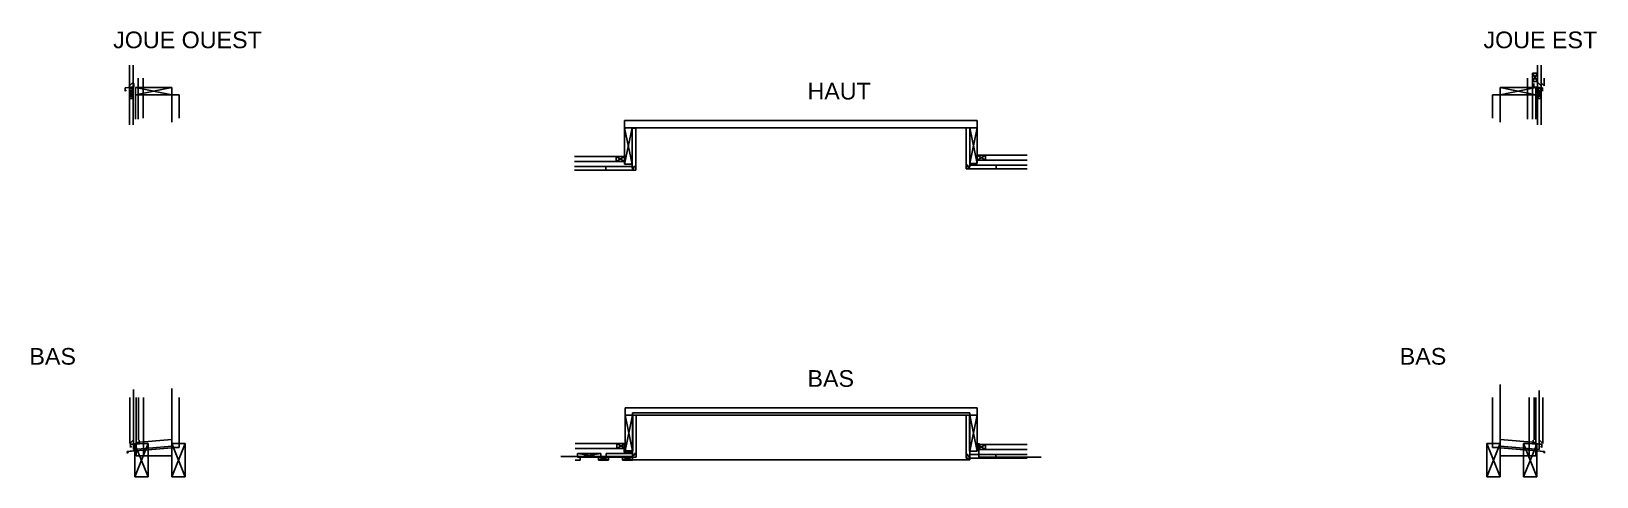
# Model space of a CAD drawing. Header units: millimetres. Extents: x -676 to 20580, y -6551 to 3008.
# Drawn here: x 11183 to 20580, y -5873 to -3199 of the extents above; entities that cross this region are included whole.
import ezdxf

# ---------------------------------------------------------------- set-up
doc = ezdxf.new("R2010")
doc.units = ezdxf.units.MM
doc.layers.get('0').update_dxf_attribs({"lineweight": 25, "true_color": 0xffffff})
for name, color, linetype, lineweight, true_color in [('0 ... Seuil', 178, 'Continuous', 25, 0x000000), ('Baie', 136, 'Continuous', 25, 0x008080), ('Bardage', 1, 'Continuous', 25, 0xff0000), ('Bardage ... Haut', 1, 'Continuous', 25, 0xff0000), ('FibreDeBois', 30, 'Continuous', 25, 0xff7f00), ('LarmierBasDeMur', 178, 'Continuous', 25, 0x000000), ('LisseBasse', 16, 'Continuous', 25, 0x800000), ('Montant Précadre', 16, 'Continuous', 25, 0x800000), ('Option Bois Brule', 1, 'Continuous', 25, 0xff0000), ('Option Bois Brule ... OptionRecalepinage', 1, 'Continuous', 25, 0xff0000), ('Option Bois Brule ... OptionRecalepinage ... Larmier', 178, 'Continuous', 25, 0x000000), ('Tasseaux', 16, 'Continuous', 25, 0x800000)]:
    doc.layers.add(name, color=color, linetype=linetype, lineweight=lineweight, true_color=true_color)
doc.styles.add('textstyle15', font='')
doc.styles.add('textstyle16', font='')
doc.styles.add('textstyle17', font='')
doc.styles.add('textstyle18', font='')
doc.styles.add('textstyle19', font='')
doc.styles.add('textstyle20', font='')
doc.styles.get('textstyle15').set_extended_font_data('Liberation Sans')
doc.styles.get('textstyle16').set_extended_font_data('Liberation Sans')
doc.styles.get('textstyle17').set_extended_font_data('Liberation Sans')
doc.styles.get('textstyle18').set_extended_font_data('Liberation Sans')
doc.styles.get('textstyle19').set_extended_font_data('Liberation Sans')
doc.styles.get('textstyle20').set_extended_font_data('Liberation Sans')

msp = doc.modelspace()

# ---------------------------------------------------------------- texts
at = {"char_height": 100, "attachment_point": 1}
for s, insert, style in [('JOUE OUEST', (11674.1, -3200), 'textstyle19'), ('JOUE EST', (19900, -3200), 'textstyle17'), ('HAUT', (15842.27, -3507.87), 'textstyle15'), ('BAS', (11171.51, -5100), 'textstyle20'), ('BAS', (19397.4, -5100), 'textstyle18'), ('BAS\\P', (15842.27, -5232.93), 'textstyle16')]:
    msp.add_mtext(s, dxfattribs=dict(at, insert=insert, style=style))

# ---------------------------------------------------------------- blocks, each defined once
blk = doc.blocks.new('SeuilBaie1_VueDessus')
at = {"layer": '0 ... Seuil'}
for p, q in [((-5, -282), (-5, 0)), ((2019, 0), (-5, 0)), ((2019, -282), (2019, 0)), ((2019, -15), (-5, -15)), ((-3.5, -229), (-3.5, -15)), ((2017.5, -230), (2017.5, -15)), ((-3.5, -229), (-5, -229)), ((2019, -230), (2017.5, -230)), ((-5, -282), (2019, -282))]:
    blk.add_line(p, q, dxfattribs=at)
blk = doc.blocks.new('LarmierHautBaie1_VueCoupe')
at = {"layer": 'Option Bois Brule ... OptionRecalepinage ... Larmier'}
for p, q in [((0, 0), (0, 21.4)), ((1.5, 21.4), (0, 21.4)), ((0, 0), (51.8, -4.5)), ((1.5, 1.4), (1.5, 21.4)), ((1.5, 1.4), (53.3, -3.2)), ((46.2, -16.1), (47.3, -15)), ((46.2, -16.1), (53.3, -23.2)), ((47.3, -15), (51.8, -19.5)), ((51.8, -19.5), (51.8, -4.5)), ((53.3, -23.2), (53.3, -3.2))]:
    blk.add_line(p, q, dxfattribs=at)
blk = doc.blocks.new('SeuilBaie1_VueCoupeOuest')
at = {"layer": '0 ... Seuil'}
for p, q in [((-1.5, 0), (-1.5, -15)), ((-1.5, 0), (0, 0)), ((0, 0), (0, -14.9)), ((-1.5, -14.9), (-24.7, -280.5)), ((-1.5, -14.9), (48.7, -14.9)), ((48.7, -14.9), (30, -228.9)), ((-26.8, -274.9), (-33.9, -282)), ((-25.7, -276), (-30.2, -280.5)), ((-24.7, -280.5), (-30.2, -280.5)), ((-25.7, -276), (-26.8, -274.9)), ((-18.7, -228.9), (-23.4, -282)), ((-20.2, -228.9), (30, -228.9)), ((-23.4, -282), (-33.9, -282))]:
    blk.add_line(p, q, dxfattribs=at)
blk = doc.blocks.new('SeuilBaie1_VueCoupeEst')
at = {"layer": '0 ... Seuil'}
for p, q in [((1, 0), (-0.5, 0)), ((1, -14.9), (-49.2, -14.9)), ((-49.2, -14.9), (-30.4, -229.9)), ((-0.5, 0), (-0.5, -14.9)), ((1, 0), (1, -15)), ((1, -14.9), (24.2, -280.5)), ((19.8, -229.9), (-30.4, -229.9)), ((18.3, -229.9), (22.9, -282)), ((24.2, -280.5), (29.7, -280.5)), ((25.2, -276), (26.3, -274.9)), ((25.2, -276), (29.7, -280.5)), ((26.3, -274.9), (33.4, -282)), ((22.9, -282), (33.4, -282))]:
    blk.add_line(p, q, dxfattribs=at)

# ---------------------------------------------------------------- linework, layer by layer
at = {"layer": 'Baie'}
for p, q in [((12070.9, -3580.63), (12025.9, -3580.63)), ((12025.9, -3580.63), (12025.9, -3726.63)), ((12070.9, -3580.63), (12070.9, -3720.54)), ((19955, -3580.63), (20000, -3580.63)), ((19955, -3580.63), (19955, -3720.54)), ((20000, -3580.63), (20000, -3726.63)), ((14744.37, -3779), (14744.37, -3734)), ((14744.37, -3734), (16861.37, -3734)), ((16861.37, -3779), (16861.37, -3734)), ((14744.37, -3779), (16861.37, -3779)), ((12025.9, -5697.63), (12025.9, -5397.63)), ((12070.9, -5697.63), (12070.9, -5397.63)), ((19955, -5697.63), (19955, -5397.63)), ((20000, -5697.63), (20000, -5397.63)), ((14746.87, -5504.05), (14746.87, -5459.05)), ((14746.87, -5459.05), (16860.87, -5459.05)), ((14746.87, -5504.05), (16860.87, -5504.05)), ((16860.87, -5504.05), (16860.87, -5459.05)), ((12070.9, -5697.63), (12025.9, -5697.63)), ((19955, -5697.63), (20000, -5697.63))]:
    msp.add_line(p, q, dxfattribs=at)
at = {"layer": 'Bardage'}
for p, q in [((11771.9, -3470), (11771.9, -3525.63)), ((20246, -3470), (20246, -3525.63)), ((11771.9, -3525.63), (11793.9, -3503.63)), ((20224, -3503.63), (20246, -3525.63)), ((20246, -3507.63), (20264, -3525.63)), ((14444.37, -4011), (14744.37, -4011)), ((14444.37, -4033), (14744.37, -4033)), ((16861.37, -4003), (17161.37, -4003)), ((16861.37, -4025), (17161.37, -4025)), ((11774.9, -5672.63), (11774.9, -5397.63)), ((20257, -5672.63), (20257, -5397.63)), ((11796.9, -5650.63), (11774.9, -5672.63)), ((20235, -5650.63), (20257, -5672.63)), ((14446.87, -5773.05), (14476.87, -5773.05)), ((14461.87, -5755.05), (14461.87, -5733.05)), ((14461.87, -5733.05), (14601.87, -5733.05)), ((14461.87, -5733.05), (14601.87, -5755.05)), ((14601.87, -5733.05), (14461.87, -5755.05)), ((14461.87, -5755.05), (14601.87, -5755.05)), ((14476.87, -5773.05), (14476.87, -5755.05)), ((14586.87, -5773.05), (14586.87, -5755.05)), ((14586.87, -5755.05), (14646.87, -5755.05)), ((14646.87, -5755.05), (14586.87, -5773.05)), ((14586.87, -5755.05), (14646.87, -5773.05)), ((14586.87, -5773.05), (14646.87, -5773.05)), ((14601.87, -5755.05), (14601.87, -5733.05)), ((14746.87, -5755.05), (14626.87, -5755.05)), ((14626.87, -5755.05), (14746.87, -5755.05)), ((14646.87, -5773.05), (14646.87, -5755.05)), ((16860.87, -5739.05), (17160.87, -5739.05)), ((16860.87, -5761.05), (17160.87, -5761.05))]:
    msp.add_line(p, q, dxfattribs=at)
at = {"layer": 'Bardage ... Haut'}
for p, q in [((14731.87, -5773.05), (14731.87, -5755.05)), ((14791.87, -5755.05), (14731.87, -5755.05)), ((14731.87, -5755.05), (14791.87, -5773.05)), ((14791.87, -5755.05), (14731.87, -5773.05)), ((14731.87, -5773.05), (14791.87, -5773.05)), ((14791.87, -5773.05), (14791.87, -5755.05))]:
    msp.add_line(p, q, dxfattribs=at)
at = {"layer": 'FibreDeBois'}
for p, q in [((11853.9, -3720), (11853.9, -3480)), ((20164, -3480), (20164, -3726.63)), ((16861.37, -3943), (17161.37, -3943)), ((14444.37, -3951), (14744.37, -3951)), ((11856.9, -5747.63), (11856.9, -5397.63)), ((20175, -5747.63), (20175, -5397.63)), ((14446.87, -5673.05), (14746.87, -5673.05)), ((16860.87, -5679.05), (17160.87, -5679.05))]:
    msp.add_line(p, q, dxfattribs=at)
at = {"layer": 'LarmierBasDeMur'}
for p, q in [((14741.87, -5726.05), (14741.87, -5678.05)), ((14741.87, -5726.05), (14791.87, -5726.05)), ((14791.87, -5726.05), (14791.87, -5752.05)), ((16869.87, -5755.05), (16869.87, -5671.05)), ((14361.87, -5752.05), (14791.87, -5752.05)), ((17245.87, -5755.05), (16869.87, -5755.05))]:
    msp.add_line(p, q, dxfattribs=at)
at = {"layer": 'LisseBasse'}
for p, q in [((11884.9, -5672.63), (11804.9, -5872.63)), ((11859.9, -5672.63), (11804.9, -5677.45)), ((11804.9, -5872.63), (11804.9, -5677.45)), ((11884.9, -5872.63), (11804.9, -5677.45)), ((11859.9, -5672.63), (11884.9, -5672.63)), ((11884.9, -5872.63), (11884.9, -5672.63)), ((12025.9, -5872.63), (12025.9, -5672.63)), ((12105.9, -5872.63), (12025.9, -5672.63)), ((12025.9, -5672.63), (12105.9, -5672.63)), ((12105.9, -5672.63), (12025.9, -5872.63)), ((12105.9, -5872.63), (12105.9, -5672.63)), ((19920, -5872.63), (19920, -5672.63)), ((19920, -5872.63), (20000, -5672.63)), ((20000, -5672.63), (19920, -5672.63)), ((19920, -5672.63), (20000, -5872.63)), ((20000, -5872.63), (20000, -5672.63)), ((20141, -5872.63), (20141, -5672.63)), ((20166, -5672.63), (20141, -5672.63)), ((20141, -5672.63), (20221, -5872.63)), ((20141, -5872.63), (20221, -5677.45)), ((20166, -5672.63), (20221, -5677.45)), ((20221, -5872.63), (20221, -5677.45)), ((11804.9, -5872.63), (11884.9, -5872.63)), ((12025.9, -5872.63), (12105.9, -5872.63)), ((20000, -5872.63), (19920, -5872.63)), ((20221, -5872.63), (20141, -5872.63))]:
    msp.add_line(p, q, dxfattribs=at)
at = {"layer": 'Montant Précadre'}
for p, q in [((11808.9, -3535.63), (12025.9, -3535.63)), ((11808.9, -3535.63), (12025.9, -3580.63)), ((12025.9, -3535.63), (11808.9, -3580.63)), ((11808.9, -3535.63), (11808.9, -3726.63)), ((12025.9, -3580.63), (12025.9, -3535.63)), ((20214, -3535.63), (20000, -3535.63)), ((20214, -3535.63), (20000, -3580.63)), ((20000, -3580.63), (20000, -3535.63)), ((20000, -3535.63), (20214, -3580.63)), ((20214, -3535.63), (20214, -3726.63)), ((11808.9, -3580.63), (12025.9, -3580.63)), ((12025.9, -3580.63), (12025.9, -3743.26)), ((20214, -3580.63), (20000, -3580.63)), ((20000, -3580.63), (20000, -3743.26)), ((14744.37, -3779), (14789.37, -3779)), ((14744.37, -3779), (14789.37, -3996)), ((14744.37, -3996), (14789.37, -3779)), ((14744.37, -3996), (14744.37, -3779)), ((14789.37, -3996), (14789.37, -3779)), ((16816.37, -3779), (16861.37, -3779)), ((16861.37, -3779), (16816.37, -3993)), ((16861.37, -3993), (16816.37, -3779)), ((16816.37, -3993), (16816.37, -3779)), ((16861.37, -3993), (16861.37, -3779)), ((14744.37, -3996), (14789.37, -3996)), ((16816.37, -3993), (16861.37, -3993)), ((11811.9, -5747.63), (11811.9, -5397.63)), ((12025.9, -5747.63), (12025.9, -5397.63)), ((20000, -5747.63), (20000, -5397.63)), ((20215, -5747.63), (20215, -5397.63)), ((14746.87, -5718.05), (14746.87, -5504.05)), ((14746.87, -5504.05), (14791.87, -5504.05)), ((14746.87, -5504.05), (14791.87, -5718.05)), ((14746.87, -5718.05), (14791.87, -5504.05)), ((14791.87, -5718.05), (14791.87, -5504.05)), ((16860.87, -5502.05), (16815.87, -5719.05)), ((16815.87, -5719.05), (16815.87, -5504.05)), ((16815.87, -5504.05), (16860.87, -5504.05)), ((16860.87, -5719.05), (16815.87, -5504.05)), ((16860.87, -5718.05), (16860.87, -5504.05)), ((14746.87, -5718.05), (14791.87, -5718.05)), ((16815.87, -5719.05), (16860.87, -5719.05)), ((12025.9, -5747.63), (11811.9, -5747.63)), ((20000, -5747.63), (20215, -5747.63))]:
    msp.add_line(p, q, dxfattribs=at)
at = {"layer": 'Option Bois Brule'}
msp.add_line((20264, -3480), (20264, -3525.63), dxfattribs=at)
at = {"layer": 'Option Bois Brule ... OptionRecalepinage'}
for p, q in [((11771.9, -3402.36), (11771.9, -3760.38)), ((11793.9, -3402.36), (11793.9, -3760.38)), ((20224, -3402.36), (20224, -3760.38)), ((20246, -3402.36), (20246, -3760.38)), ((11771.9, -3542.63), (11789.9, -3542.63)), ((11789.9, -3542.63), (11771.9, -3602.63)), ((11771.9, -3602.63), (11771.9, -3542.63)), ((11771.9, -3542.63), (11789.9, -3602.63)), ((11789.9, -3542.63), (11789.9, -3602.63)), ((20228, -3542.63), (20228, -3602.63)), ((20246, -3542.63), (20228, -3542.63)), ((20228, -3542.63), (20246, -3602.63)), ((20246, -3542.63), (20228, -3602.63)), ((20246, -3602.63), (20246, -3542.63)), ((11771.9, -3602.63), (11789.9, -3602.63)), ((20246, -3602.63), (20228, -3602.63)), ((14789.37, -4022), (14789.37, -3779)), ((14789.37, -3779.13), (14811.37, -3779.13)), ((14811.37, -4033), (14811.37, -3779)), ((16816.37, -3779), (16794.37, -3779)), ((16794.37, -4025), (16794.37, -3779)), ((16816.37, -4014), (16816.37, -3779)), ((14631.37, -4033), (14631.37, -4011)), ((14631.37, -4011), (14789.37, -4011)), ((14811.37, -4033), (14631.37, -4033)), ((14800.37, -4022), (14789.37, -4022)), ((14800.37, -4022), (14800.37, -4011)), ((14800.37, -4011), (14811.37, -4011)), ((14811.37, -4033), (14811.37, -4011)), ((16794.37, -4025), (16794.37, -4003)), ((16805.37, -4003), (16794.37, -4003)), ((16794.37, -4025), (16974.37, -4025)), ((16805.37, -4014), (16805.37, -4003)), ((16805.37, -4014), (16816.37, -4014)), ((16974.37, -4003), (16816.37, -4003)), ((16974.37, -4025), (16974.37, -4003)), ((11796.9, -5709.13), (11796.9, -5349.42)), ((12025.9, -5689.1), (12025.9, -5343.39)), ((20000, -5689.1), (20000, -5319.5)), ((20235, -5709.66), (20235, -5356)), ((14791.87, -5504.05), (14813.87, -5504.05)), ((14791.87, -5742.05), (14791.87, -5504.05)), ((14813.87, -5755.05), (14813.87, -5504.05)), ((16815.87, -5504.05), (16793.87, -5504.05)), ((16793.87, -5761.05), (16793.87, -5504.05)), ((16815.87, -5750.05), (16815.87, -5504.05)), ((12025.9, -5689.1), (11796.9, -5709.13)), ((20000, -5689.1), (20235, -5709.66)), ((14633.87, -5755.05), (14633.87, -5733.05)), ((14633.87, -5733.05), (14791.87, -5733.05)), ((14813.87, -5755.05), (14633.87, -5755.05)), ((14802.87, -5744.05), (14791.87, -5744.05)), ((14802.87, -5744.05), (14802.87, -5733.05)), ((14802.87, -5733.05), (14813.87, -5733.05)), ((14813.87, -5755.05), (14813.87, -5738.05)), ((16793.87, -5761.05), (16793.87, -5739.05)), ((16804.87, -5739.05), (16793.87, -5739.05)), ((16793.87, -5761.05), (16973.87, -5761.05)), ((16804.87, -5750.05), (16804.87, -5739.05)), ((16804.87, -5750.05), (16815.87, -5750.05)), ((16973.87, -5739.05), (16815.87, -5739.05)), ((16973.87, -5761.05), (16973.87, -5739.05))]:
    msp.add_line(p, q, dxfattribs=at)
at = {"layer": 'Tasseaux'}
for p, q in [((20194, -3450.27), (20194, -3726.63)), ((20224, -3450.27), (20194, -3450.27)), ((20224, -3500.27), (20194, -3450.27)), ((20224, -3450.27), (20194, -3500.27)), ((20224, -3450.27), (20224, -3500.27)), ((11793.9, -3480), (11793.9, -3726.63)), ((11823.9, -3480), (11823.9, -3726.63)), ((20224, -3500.27), (20194, -3500.27)), ((16861.37, -3943), (16911.37, -3943)), ((16911.37, -3973), (16861.37, -3943)), ((16861.37, -3943), (16861.37, -3973)), ((16861.37, -3973), (16911.37, -3943)), ((16911.37, -3943), (16911.37, -3973)), ((14444.37, -3981), (14744.37, -3981)), ((14694.37, -3951), (14744.37, -3951)), ((14694.37, -3951), (14694.37, -3981)), ((14744.37, -3981), (14694.37, -3951)), ((14694.37, -3981), (14744.37, -3951)), ((14744.37, -3951), (14744.37, -3981)), ((16861.37, -3973), (17161.37, -3973)), ((11796.9, -5650.63), (11796.9, -5397.63)), ((11826.9, -5650.63), (11826.9, -5397.63)), ((20205, -5650.63), (20205, -5397.63)), ((20235, -5650.63), (20235, -5397.63)), ((14446.87, -5703.05), (14746.87, -5703.05)), ((14696.87, -5673.05), (14746.87, -5673.05)), ((14696.87, -5673.05), (14696.87, -5703.05)), ((14746.87, -5703.05), (14696.87, -5673.05)), ((14696.87, -5703.05), (14746.87, -5673.05)), ((14746.87, -5675.05), (14746.87, -5705.05)), ((16860.87, -5671.05), (16860.87, -5719.05)), ((16860.87, -5679.05), (16910.87, -5679.05)), ((16910.87, -5709.05), (16860.87, -5679.05)), ((16860.87, -5709.05), (16910.87, -5679.05)), ((16860.87, -5709.05), (17160.87, -5709.05)), ((16910.87, -5679.05), (16910.87, -5709.05))]:
    msp.add_line(p, q, dxfattribs=at)

# ---------------------------------------------------------------- block references
at = {"yscale": -1, "rotation": 180}
msp.add_blockref('LarmierHautBaie1_VueCoupe', (11831.2, -5673.9), dxfattribs=at)
msp.add_blockref('LarmierHautBaie1_VueCoupe', (20197.7, -5673.9))
at = {"layer": '0 ... Seuil'}
msp.add_blockref('SeuilBaie1_VueDessus', (14796.87, -5489.05), dxfattribs=at)
at = {"layer": '0 ... Seuil', "yscale": -1, "rotation": 270}
msp.add_blockref('SeuilBaie1_VueCoupeEst', (19985, -5698.13), dxfattribs=at)
at = {"layer": 'FibreDeBois', "yscale": -1, "rotation": 90}
msp.add_blockref('SeuilBaie1_VueCoupeOuest', (12040.9, -5697.63), dxfattribs=at)
at = {"layer": 'Option Bois Brule ... OptionRecalepinage ... Larmier', "yscale": -1, "rotation": 180}
msp.add_blockref('LarmierHautBaie1_VueCoupe', (11799.13, -3534.07), dxfattribs=at)
at = {"layer": 'Option Bois Brule ... OptionRecalepinage ... Larmier'}
msp.add_blockref('LarmierHautBaie1_VueCoupe', (20201.77, -3534.07), dxfattribs=at)

msp.set_redraw_order([(e.dxf.handle, doc.entitydb.next_handle()) for e in msp.query("TEXT MTEXT ATTDEF DIMENSION ARC_DIMENSION")])  # texts and dimensions are drawn at this point

doc.saveas('drawing.dxf')
